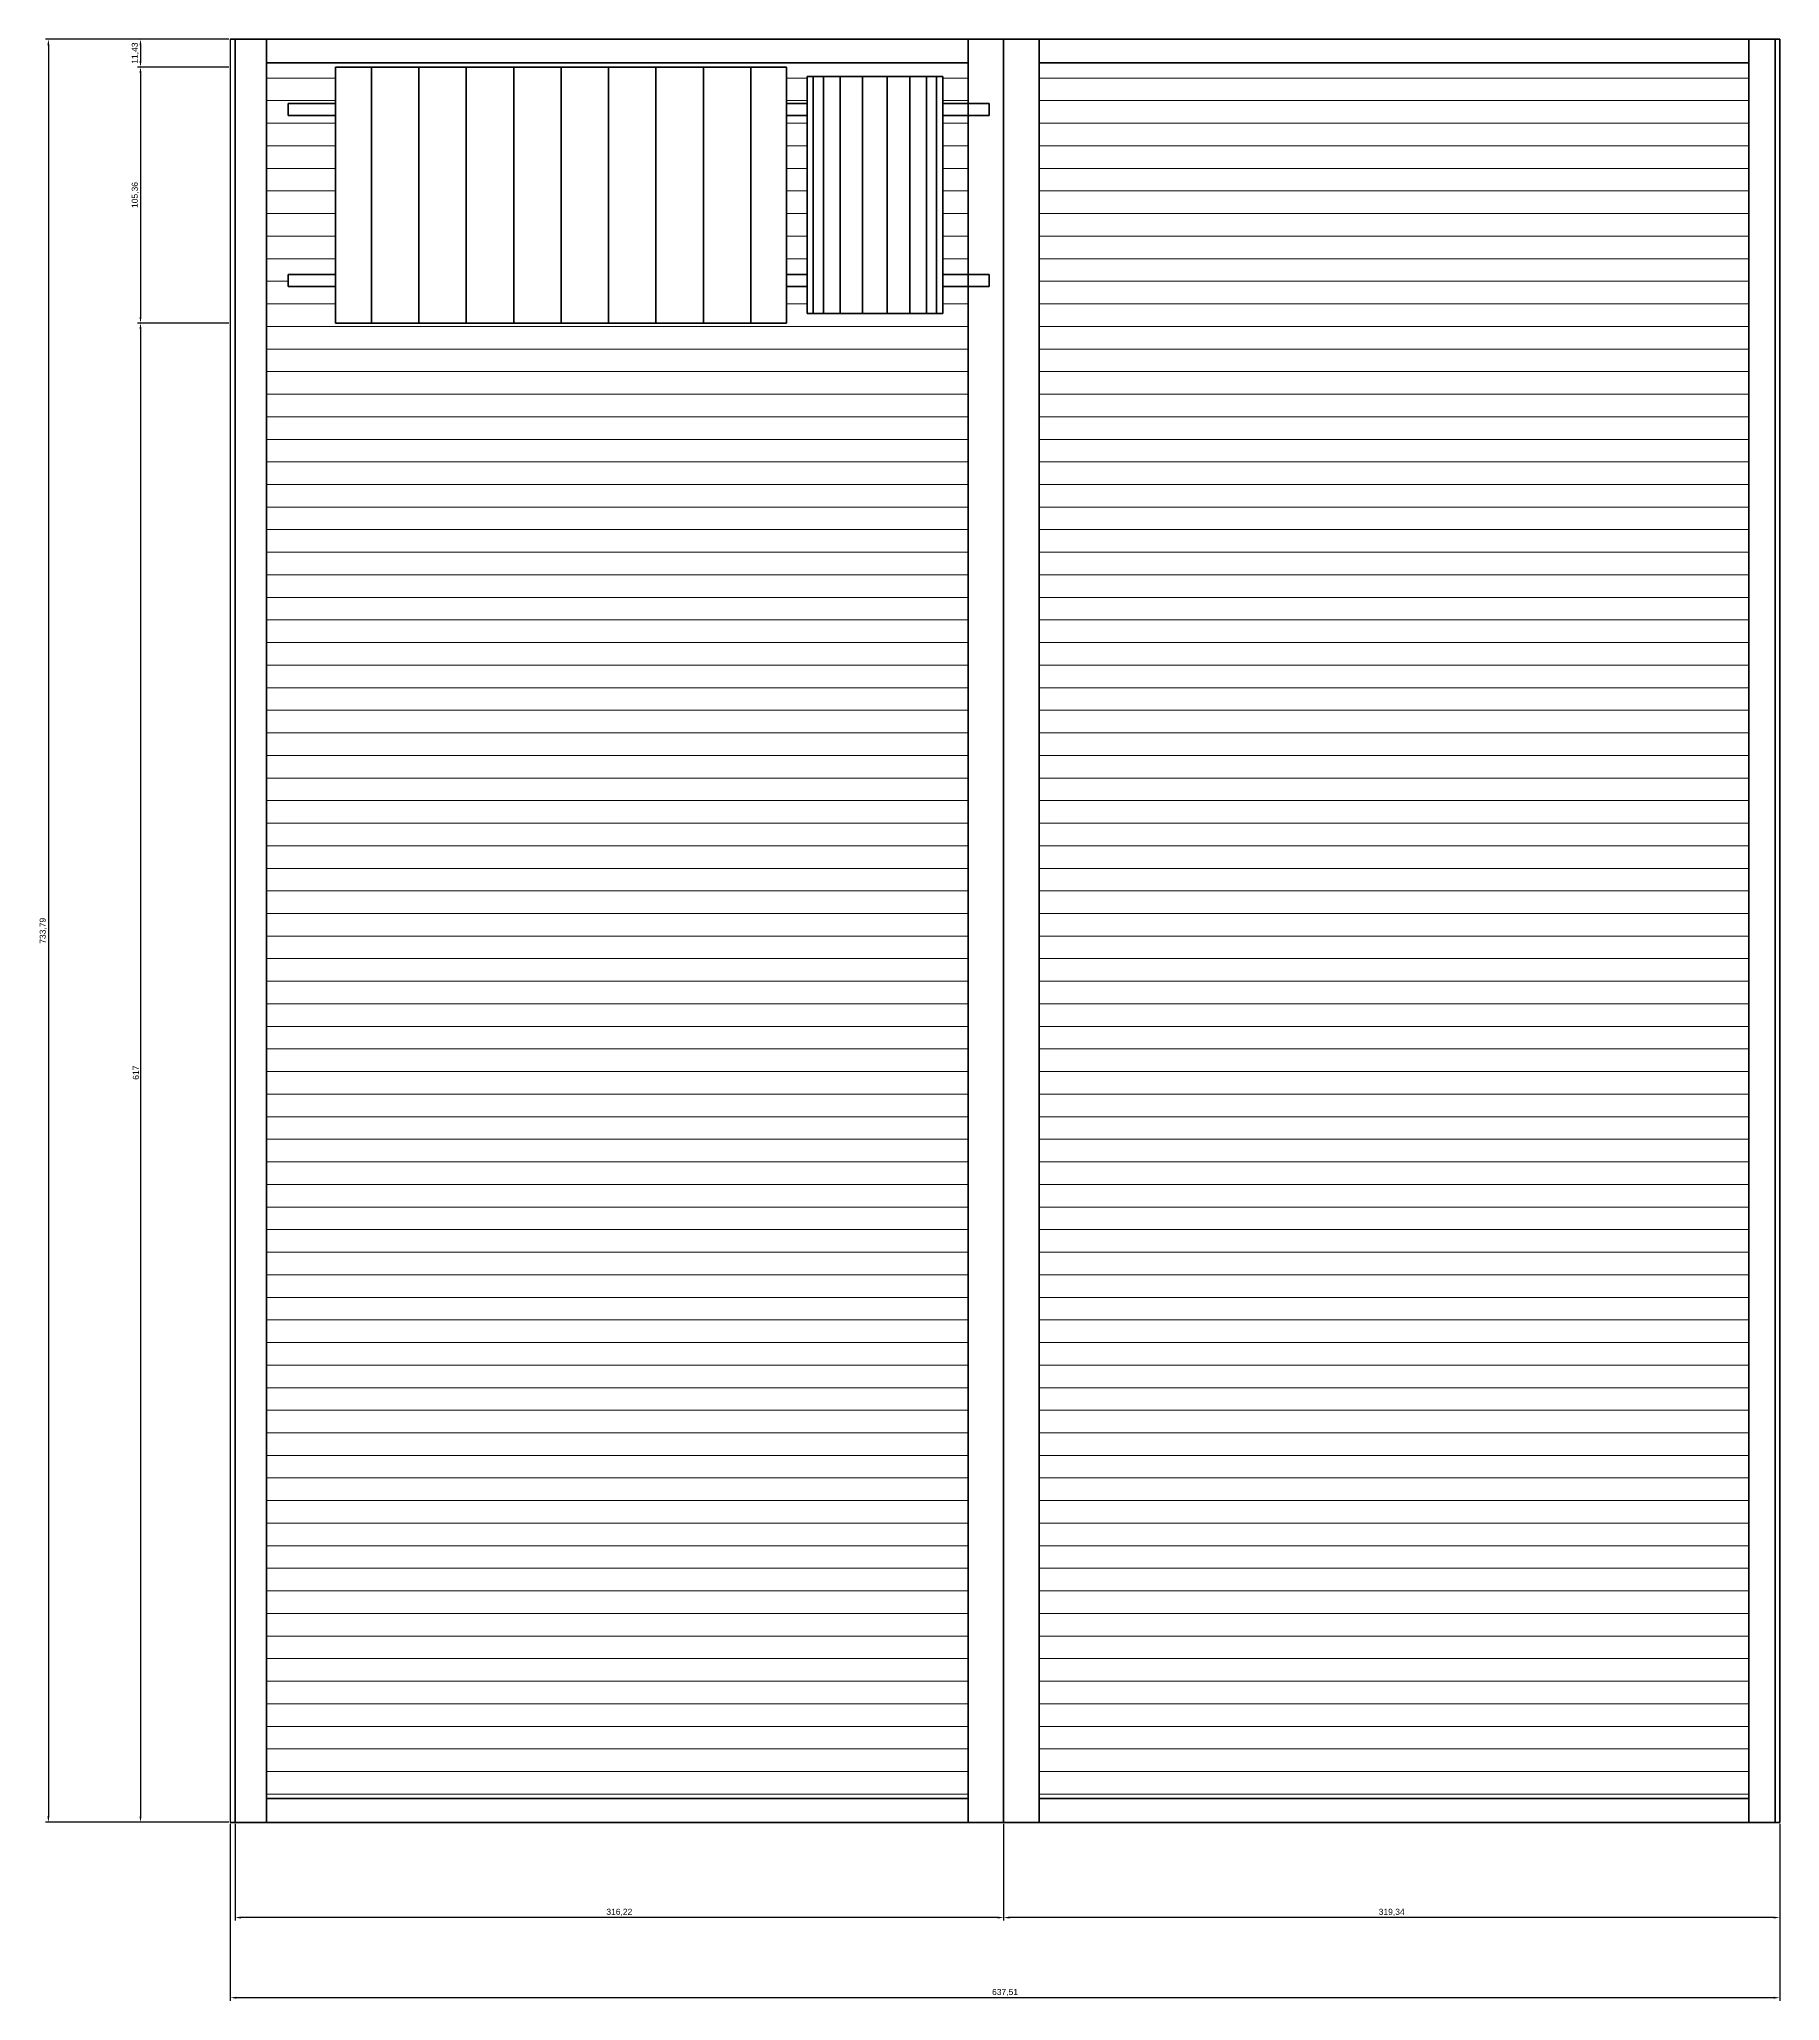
# Model space of a CAD drawing. Header units: millimetres. Extents: x -6628 to -2914, y 892 to 2793.
# Drawn here: x -5047 to -4331, y 1986 to 2793 of the extents above; entities that cross this region are included whole.
import ezdxf

# ---------------------------------------------------------------- set-up
doc = ezdxf.new("R2010")
doc.units = ezdxf.units.MM
doc.layers.get('DEFPOINTS').update_dxf_attribs({"color": 210})
doc.layers.add('A-ELEV-MBE1', color=7, linetype='Continuous', lineweight=35)
doc.layers.add('A-FLOR-PATT', color=8, linetype='Continuous', lineweight=18)
doc.styles.get("Standard").update_dxf_attribs({"font": 'Arial.ttf'})
doc.dimstyles.new('ISO-25', dxfattribs={"dimtxt": 2.5, "dimasz": 2.5, "dimexe": 1.25, "dimexo": 0.625, "dimtad": 1, "dimtxsty": 'Standard', "dimcen": 2.5, "dimadec": 0, "dimazin": 0, "dimtfac": 1, "dimtmove": 0, "dimatfit": 3, "dimfxl": 1, "dimarcsym": 0})

msp = doc.modelspace()

# ---------------------------------------------------------------- blocks, each defined once
blk = doc.blocks.new('*D35')
at = {"color": 0, "lineweight": -2, "transparency": 16777216}
for p, q in [((-4968.87, 2058.51), (-4968.87, 1985.71)), ((-4331.36, 2058.51), (-4331.36, 1985.71)), ((-4333.86, 1986.96), (-4966.37, 1986.96))]:
    blk.add_line(p, q, dxfattribs=at)
at = {"color": 0, "transparency": 16777216}
for points in [[(-4966.37, 1987.37), (-4966.37, 1986.54), (-4968.87, 1986.96)], [(-4333.86, 1987.37), (-4333.86, 1986.54), (-4331.36, 1986.96)]]:
    blk.add_solid(points, dxfattribs=at)
at = {"layer": 'DEFPOINTS', "color": 0, "transparency": 16777216}
for p in [(-4968.87, 2059.14), (-4331.36, 2059.14), (-4968.87, 1986.96)]:
    blk.add_point(p, dxfattribs=at)
at = {"color": 0, "transparency": 16777216, "insert": (-4650.11, 1989.09), "char_height": 2.5, "attachment_point": 5}
blk.add_mtext('637,51', dxfattribs=at)
blk = doc.blocks.new('*D24')
at = {"color": 0, "lineweight": -2, "transparency": 16777216}
for p, q in [((-4966.92, 2058.51), (-4966.92, 2018.7)), ((-4650.7, 2058.51), (-4650.7, 2018.7)), ((-4653.2, 2019.95), (-4964.42, 2019.95))]:
    blk.add_line(p, q, dxfattribs=at)
at = {"color": 0, "transparency": 16777216}
for points in [[(-4964.42, 2020.37), (-4964.42, 2019.54), (-4966.92, 2019.95)], [(-4653.2, 2020.37), (-4653.2, 2019.54), (-4650.7, 2019.95)]]:
    blk.add_solid(points, dxfattribs=at)
at = {"layer": 'DEFPOINTS', "color": 0, "transparency": 16777216}
for p in [(-4966.92, 2059.14), (-4650.7, 2059.14), (-4966.92, 2019.95)]:
    blk.add_point(p, dxfattribs=at)
at = {"color": 0, "transparency": 16777216, "insert": (-4808.81, 2022.08), "char_height": 2.5, "attachment_point": 5}
blk.add_mtext('316,22', dxfattribs=at)
blk = doc.blocks.new('*D25')
at = {"color": 0, "lineweight": -2, "transparency": 16777216}
for p, q in [((-4650.7, 2058.51), (-4650.7, 2018.7)), ((-4331.36, 2058.51), (-4331.36, 2018.7)), ((-4333.86, 2019.95), (-4648.2, 2019.95))]:
    blk.add_line(p, q, dxfattribs=at)
at = {"color": 0, "transparency": 16777216}
for points in [[(-4648.2, 2020.37), (-4648.2, 2019.54), (-4650.7, 2019.95)], [(-4333.86, 2020.37), (-4333.86, 2019.54), (-4331.36, 2019.95)]]:
    blk.add_solid(points, dxfattribs=at)
at = {"layer": 'DEFPOINTS', "color": 0, "transparency": 16777216}
for p in [(-4650.7, 2059.14), (-4331.36, 2059.14), (-4650.7, 2019.95)]:
    blk.add_point(p, dxfattribs=at)
at = {"color": 0, "transparency": 16777216, "insert": (-4491.03, 2022.08), "char_height": 2.5, "attachment_point": 5}
blk.add_mtext('319,34', dxfattribs=at)
blk = doc.blocks.new('*D26')
at = {"color": 0, "lineweight": -2, "transparency": 16777216}
for p, q in [((-4969.5, 2792.93), (-5044.97, 2792.93)), ((-5043.72, 2790.43), (-5043.72, 2061.64)), ((-4969.5, 2059.14), (-5044.97, 2059.14))]:
    blk.add_line(p, q, dxfattribs=at)
at = {"color": 0, "transparency": 16777216}
for points in [[(-5044.13, 2790.43), (-5043.3, 2790.43), (-5043.72, 2792.93)], [(-5044.13, 2061.64), (-5043.3, 2061.64), (-5043.72, 2059.14)]]:
    blk.add_solid(points, dxfattribs=at)
at = {"layer": 'DEFPOINTS', "color": 0, "transparency": 16777216}
for p in [(-4968.87, 2792.93), (-5043.72, 2059.14), (-4968.87, 2059.14)]:
    blk.add_point(p, dxfattribs=at)
at = {"color": 0, "transparency": 16777216, "insert": (-5045.85, 2426.03), "char_height": 2.5, "attachment_point": 5, "rotation": 90}
blk.add_mtext('733,79', dxfattribs=at)
blk = doc.blocks.new('*D27')
at = {"color": 0, "lineweight": -2, "transparency": 16777216}
for p, q in [((-4969.5, 2792.93), (-5007.07, 2792.93)), ((-5005.82, 2790.43), (-5005.82, 2784)), ((-4969.5, 2781.5), (-5007.07, 2781.5))]:
    blk.add_line(p, q, dxfattribs=at)
at = {"color": 0, "transparency": 16777216}
for points in [[(-5006.24, 2790.43), (-5005.41, 2790.43), (-5005.82, 2792.93)], [(-5006.24, 2784), (-5005.41, 2784), (-5005.82, 2781.5)]]:
    blk.add_solid(points, dxfattribs=at)
at = {"layer": 'DEFPOINTS', "color": 0, "transparency": 16777216}
for p in [(-4968.87, 2792.93), (-5005.82, 2781.5), (-4968.87, 2781.5)]:
    blk.add_point(p, dxfattribs=at)
at = {"color": 0, "transparency": 16777216, "insert": (-5007.95, 2787.21), "char_height": 2.5, "attachment_point": 5, "rotation": 90}
blk.add_mtext('11,43', dxfattribs=at)
blk = doc.blocks.new('*D23')
at = {"color": 0, "lineweight": -2, "transparency": 16777216}
for p, q in [((-4969.5, 2781.5), (-5007.07, 2781.5)), ((-5005.82, 2779), (-5005.82, 2678.64)), ((-4969.5, 2676.14), (-5007.07, 2676.14))]:
    blk.add_line(p, q, dxfattribs=at)
at = {"color": 0, "transparency": 16777216}
for points in [[(-5006.24, 2779), (-5005.41, 2779), (-5005.82, 2781.5)], [(-5006.24, 2678.64), (-5005.41, 2678.64), (-5005.82, 2676.14)]]:
    blk.add_solid(points, dxfattribs=at)
at = {"layer": 'DEFPOINTS', "color": 0, "transparency": 16777216}
for p in [(-4968.87, 2781.5), (-5005.82, 2676.14), (-4968.87, 2676.14)]:
    blk.add_point(p, dxfattribs=at)
at = {"color": 0, "transparency": 16777216, "insert": (-5007.95, 2728.82), "char_height": 2.5, "attachment_point": 5, "rotation": 90}
blk.add_mtext('105,36', dxfattribs=at)
blk = doc.blocks.new('*D28')
at = {"color": 0, "lineweight": -2, "transparency": 16777216}
for p, q in [((-5006.45, 2676.14), (-5007.07, 2676.14)), ((-5005.82, 2673.64), (-5005.82, 2061.64)), ((-4969.5, 2059.14), (-5007.07, 2059.14))]:
    blk.add_line(p, q, dxfattribs=at)
at = {"color": 0, "transparency": 16777216}
for points in [[(-5006.24, 2673.64), (-5005.41, 2673.64), (-5005.82, 2676.14)], [(-5006.24, 2061.64), (-5005.41, 2061.64), (-5005.82, 2059.14)]]:
    blk.add_solid(points, dxfattribs=at)
at = {"layer": 'DEFPOINTS', "color": 0, "transparency": 16777216}
for p in [(-5005.82, 2676.14), (-5005.82, 2059.14), (-4968.87, 2059.14)]:
    blk.add_point(p, dxfattribs=at)
at = {"color": 0, "transparency": 16777216, "insert": (-5007.71, 2367.64), "char_height": 2.5, "attachment_point": 5, "rotation": 90}
blk.add_mtext('617', dxfattribs=at)

# ---------------------------------------------------------------- dimensions: what is measured, and where the dimension line sits
at = {"color": 3}
for base, p1, p2, picture, middle in [((-5043.715, 2059.137), (-4968.871, 2792.928), (-4968.871, 2059.137), '*D26', (-5045.846, 2426.033)), ((-5005.823, 2676.142), (-4968.871, 2781.499), (-4968.871, 2676.142), '*D23', (-5007.953, 2728.821)), ((-5005.8226, 2059.1372), (-5005.8226, 2676.142), (-4968.8709, 2059.1372), '*D28', (-5007.7147, 2367.6396))]:
    dim = msp.add_linear_dim(base=base, p1=p1, p2=p2, angle=90, dimstyle='ISO-25', dxfattribs=at)
    dim.commit()
    dim.dimension.update_dxf_attribs({"geometry": picture, "text_midpoint": middle})
dim = msp.add_linear_dim(base=(-5005.823, 2781.499), p1=(-4968.871, 2792.928), p2=(-4968.871, 2781.499), angle=90, dimstyle='ISO-25', dxfattribs=at)
dim.commit()
dim.dimension.update_dxf_attribs({"geometry": '*D27', "text_midpoint": (-5005.823, 2787.213), "dimtype": 160})
for base, p1, p2, picture, middle in [((-4968.871, 1986.958), (-4331.358, 2059.137), (-4968.871, 2059.137), '*D35', (-4650.114, 1989.089)), ((-4966.92, 2019.952), (-4650.697, 2059.137), (-4966.92, 2059.137), '*D24', (-4808.809, 2022.083)), ((-4650.697, 2019.952), (-4331.358, 2059.137), (-4650.697, 2059.137), '*D25', (-4491.028, 2022.083))]:
    dim = msp.add_linear_dim(base=base, p1=p1, p2=p2, dimstyle='ISO-25', dxfattribs=at)
    dim.commit()
    dim.dimension.update_dxf_attribs({"geometry": picture, "text_midpoint": middle})

# ---------------------------------------------------------------- linework, layer by layer
at = {"color": 0}
msp.add_line((-4968.871, 2792.928), (-4968.871, 2059.137), dxfattribs=at)
at = {"layer": 'A-ELEV-MBE1', "color": 0}
for p, q in [((-4650.696, 2792.927), (-4968.871, 2792.928)), ((-4966.92, 2059.137), (-4966.92, 2792.928)), ((-4954.038, 2792.928), (-4954.038, 2059.137)), ((-4665.33, 2059.137), (-4665.329, 2792.927)), ((-4650.699, 2792.927), (-4344.04, 2792.928)), ((-4650.697, 2059.137), (-4650.696, 2792.927)), ((-4636.064, 2059.137), (-4636.066, 2792.927)), ((-4345.991, 2792.928), (-4345.991, 2792.928)), ((-4345.991, 2792.928), (-4331.358, 2792.928)), ((-4344.04, 2792.928), (-4333.309, 2792.928)), ((-4344.04, 2059.137), (-4344.04, 2792.928)), ((-4333.309, 2792.928), (-4333.309, 2059.137)), ((-4331.358, 2792.928), (-4331.358, 2059.137)), ((-4665.329, 2783.172), (-4954.039, 2783.173)), ((-4925.583, 2676.142), (-4925.583, 2781.499)), ((-4740.009, 2781.499), (-4925.583, 2781.499)), ((-4910.791, 2781.499), (-4910.791, 2676.142)), ((-4891.28, 2781.499), (-4891.28, 2676.142)), ((-4871.77, 2781.499), (-4871.77, 2676.142)), ((-4852.259, 2781.499), (-4852.259, 2676.142)), ((-4832.749, 2781.499), (-4832.749, 2676.142)), ((-4813.238, 2781.499), (-4813.238, 2676.142)), ((-4793.728, 2781.499), (-4793.728, 2676.142)), ((-4774.217, 2781.499), (-4774.217, 2676.142)), ((-4754.707, 2781.499), (-4754.707, 2676.142)), ((-4740.009, 2781.499), (-4740.009, 2676.142)), ((-4731.541, 2680.044), (-4731.541, 2777.597)), ((-4731.541, 2680.044), (-4731.541, 2777.597)), ((-4731.541, 2777.597), (-4675.721, 2777.597)), ((-4729.004, 2680.044), (-4729.004, 2777.597)), ((-4724.775, 2680.044), (-4724.775, 2777.597)), ((-4718.009, 2680.044), (-4718.009, 2777.597)), ((-4708.707, 2680.044), (-4708.707, 2777.597)), ((-4698.555, 2680.044), (-4698.555, 2777.597)), ((-4689.252, 2680.044), (-4689.252, 2777.597)), ((-4682.486, 2680.044), (-4682.486, 2777.597)), ((-4678.258, 2680.044), (-4678.258, 2777.597)), ((-4675.721, 2680.044), (-4675.721, 2777.597)), ((-4636.066, 2783.172), (-4344.04, 2783.173)), ((-4925.583, 2766.441), (-4945.015, 2766.441)), ((-4945.015, 2761.563), (-4945.015, 2766.441)), ((-4945.015, 2761.563), (-4925.583, 2761.563)), ((-4740.009, 2766.441), (-4731.541, 2766.441)), ((-4731.541, 2761.563), (-4740.009, 2761.563)), ((-4675.721, 2766.441), (-4656.66, 2766.441)), ((-4656.66, 2761.563), (-4675.721, 2761.563)), ((-4656.66, 2761.563), (-4656.66, 2766.441)), ((-4945.015, 2691.201), (-4945.015, 2696.078)), ((-4945.015, 2696.078), (-4925.583, 2696.078)), ((-4925.583, 2691.201), (-4945.015, 2691.201)), ((-4731.541, 2696.078), (-4740.009, 2696.078)), ((-4740.009, 2696.078), (-4740.009, 2691.201)), ((-4740.009, 2691.201), (-4731.541, 2691.201)), ((-4656.66, 2696.078), (-4675.721, 2696.078)), ((-4675.721, 2691.201), (-4656.66, 2691.201)), ((-4656.66, 2691.201), (-4656.66, 2696.078)), ((-4675.721, 2680.044), (-4731.541, 2680.044)), ((-4925.583, 2676.142), (-4740.009, 2676.142)), ((-4665.33, 2068.892), (-4954.038, 2068.892)), ((-4636.065, 2068.892), (-4344.04, 2068.892)), ((-4650.697, 2059.137), (-4968.871, 2059.137)), ((-4650.697, 2059.137), (-4344.04, 2059.137)), ((-4345.991, 2059.137), (-4345.991, 2059.137)), ((-4345.991, 2059.137), (-4331.358, 2059.137)), ((-4333.309, 2059.137), (-4344.04, 2059.137)), ((-4331.358, 2059.137), (-4331.358, 2059.137))]:
    msp.add_line(p, q, dxfattribs=at)
at = {"layer": 'A-FLOR-PATT', "color": 0, "linetype": 'Continuous'}
for p, q in [((-4954.038, 2776.943), (-4925.583, 2776.943)), ((-4740.009, 2776.943), (-4731.541, 2776.943)), ((-4675.721, 2776.943), (-4665.329, 2776.943)), ((-4636.066, 2776.943), (-4344.04, 2776.943)), ((-4954.038, 2767.651), (-4925.583, 2767.651)), ((-4740.009, 2767.651), (-4731.541, 2767.651)), ((-4675.721, 2767.651), (-4665.329, 2767.651)), ((-4636.066, 2767.651), (-4344.04, 2767.651)), ((-4954.038, 2758.36), (-4925.583, 2758.36)), ((-4740.009, 2758.36), (-4731.541, 2758.36)), ((-4675.721, 2758.36), (-4665.329, 2758.36)), ((-4636.066, 2758.36), (-4344.04, 2758.36)), ((-4954.038, 2749.068), (-4925.583, 2749.068)), ((-4740.009, 2749.068), (-4731.541, 2749.068)), ((-4675.721, 2749.068), (-4665.329, 2749.068)), ((-4636.066, 2749.068), (-4344.04, 2749.068)), ((-4954.038, 2739.776), (-4925.583, 2739.776)), ((-4740.009, 2739.776), (-4731.541, 2739.776)), ((-4675.721, 2739.776), (-4665.329, 2739.776)), ((-4636.066, 2739.776), (-4344.04, 2739.776)), ((-4954.038, 2730.484), (-4925.583, 2730.484)), ((-4740.009, 2730.484), (-4731.541, 2730.484)), ((-4675.721, 2730.484), (-4665.329, 2730.484)), ((-4636.066, 2730.484), (-4344.04, 2730.484)), ((-4954.038, 2721.192), (-4925.583, 2721.192)), ((-4740.009, 2721.192), (-4731.541, 2721.192)), ((-4675.721, 2721.192), (-4665.329, 2721.192)), ((-4636.066, 2721.192), (-4344.04, 2721.192)), ((-4954.038, 2711.9), (-4925.583, 2711.9)), ((-4740.009, 2711.9), (-4731.541, 2711.9)), ((-4675.721, 2711.9), (-4665.329, 2711.9)), ((-4636.066, 2711.9), (-4344.04, 2711.9)), ((-4954.038, 2702.608), (-4925.583, 2702.608)), ((-4740.009, 2702.608), (-4731.541, 2702.608)), ((-4675.721, 2702.608), (-4665.329, 2702.608)), ((-4636.066, 2702.608), (-4344.04, 2702.608)), ((-4954.038, 2693.316), (-4945.015, 2693.316)), ((-4636.066, 2693.316), (-4344.04, 2693.316)), ((-4954.038, 2684.024), (-4925.583, 2684.024)), ((-4740.009, 2684.024), (-4731.541, 2684.024)), ((-4675.721, 2684.024), (-4665.329, 2684.024)), ((-4636.066, 2684.024), (-4344.04, 2684.024)), ((-4954.038, 2674.732), (-4665.329, 2674.732)), ((-4636.066, 2674.732), (-4344.04, 2674.732)), ((-4954.038, 2665.44), (-4665.329, 2665.44)), ((-4636.066, 2665.44), (-4344.04, 2665.44)), ((-4954.038, 2656.149), (-4665.329, 2656.149)), ((-4636.066, 2656.149), (-4344.04, 2656.149)), ((-4954.038, 2646.857), (-4665.329, 2646.857)), ((-4636.066, 2646.857), (-4344.04, 2646.857)), ((-4954.038, 2637.565), (-4665.329, 2637.565)), ((-4636.066, 2637.565), (-4344.04, 2637.565)), ((-4954.038, 2628.273), (-4665.329, 2628.273)), ((-4636.065, 2628.273), (-4344.04, 2628.273)), ((-4954.038, 2618.981), (-4665.329, 2618.981)), ((-4636.065, 2618.981), (-4344.04, 2618.981)), ((-4954.038, 2609.689), (-4665.329, 2609.689)), ((-4636.065, 2609.689), (-4344.04, 2609.689)), ((-4954.038, 2600.397), (-4665.329, 2600.397)), ((-4636.065, 2600.397), (-4344.04, 2600.397)), ((-4954.038, 2591.105), (-4665.329, 2591.105)), ((-4636.065, 2591.105), (-4344.04, 2591.105)), ((-4954.038, 2581.813), (-4665.329, 2581.813)), ((-4636.065, 2581.813), (-4344.04, 2581.813)), ((-4954.038, 2572.521), (-4665.329, 2572.521)), ((-4636.065, 2572.521), (-4344.04, 2572.521)), ((-4954.038, 2563.229), (-4665.329, 2563.229)), ((-4636.065, 2563.229), (-4344.04, 2563.229)), ((-4954.038, 2553.938), (-4665.329, 2553.938)), ((-4636.065, 2553.938), (-4344.04, 2553.938)), ((-4954.038, 2544.646), (-4665.329, 2544.646)), ((-4636.065, 2544.646), (-4344.04, 2544.646)), ((-4954.038, 2535.354), (-4665.33, 2535.354)), ((-4636.065, 2535.354), (-4344.04, 2535.354)), ((-4954.038, 2526.062), (-4665.33, 2526.062)), ((-4636.065, 2526.062), (-4344.04, 2526.062)), ((-4954.038, 2516.77), (-4665.33, 2516.77)), ((-4636.065, 2516.77), (-4344.04, 2516.77)), ((-4954.038, 2507.478), (-4665.33, 2507.478)), ((-4636.065, 2507.478), (-4344.04, 2507.478)), ((-4954.038, 2498.186), (-4665.33, 2498.186)), ((-4636.065, 2498.186), (-4344.04, 2498.186)), ((-4954.038, 2488.894), (-4665.33, 2488.894)), ((-4636.065, 2488.894), (-4344.04, 2488.894)), ((-4954.038, 2479.602), (-4665.33, 2479.602)), ((-4636.065, 2479.602), (-4344.04, 2479.602)), ((-4954.038, 2470.31), (-4665.33, 2470.31)), ((-4636.065, 2470.31), (-4344.04, 2470.31)), ((-4954.038, 2461.018), (-4665.33, 2461.018)), ((-4636.065, 2461.018), (-4344.04, 2461.018)), ((-4954.038, 2451.727), (-4665.33, 2451.727)), ((-4636.065, 2451.727), (-4344.04, 2451.727)), ((-4954.038, 2442.435), (-4665.33, 2442.435)), ((-4636.065, 2442.435), (-4344.04, 2442.435)), ((-4954.038, 2433.143), (-4665.33, 2433.143)), ((-4636.065, 2433.143), (-4344.04, 2433.143)), ((-4954.038, 2423.851), (-4665.33, 2423.851)), ((-4636.065, 2423.851), (-4344.04, 2423.851)), ((-4954.038, 2414.559), (-4665.33, 2414.559)), ((-4636.065, 2414.559), (-4344.04, 2414.559)), ((-4954.038, 2405.267), (-4665.33, 2405.267)), ((-4636.065, 2405.267), (-4344.04, 2405.267)), ((-4954.038, 2395.975), (-4665.33, 2395.975)), ((-4636.065, 2395.975), (-4344.04, 2395.975)), ((-4954.038, 2386.683), (-4665.33, 2386.683)), ((-4636.065, 2386.683), (-4344.04, 2386.683)), ((-4954.038, 2377.391), (-4812.182, 2377.391)), ((-4812.182, 2377.391), (-4665.33, 2377.391)), ((-4636.065, 2377.391), (-4504.014, 2377.391)), ((-4504.014, 2377.391), (-4344.04, 2377.391)), ((-4954.038, 2368.099), (-4665.33, 2368.099)), ((-4636.065, 2368.099), (-4344.04, 2368.099)), ((-4954.038, 2358.807), (-4665.33, 2358.807)), ((-4636.065, 2358.807), (-4344.04, 2358.807)), ((-4954.038, 2349.516), (-4665.33, 2349.516)), ((-4636.065, 2349.516), (-4344.04, 2349.516)), ((-4954.038, 2340.224), (-4665.33, 2340.224)), ((-4636.065, 2340.224), (-4344.04, 2340.224)), ((-4954.038, 2330.932), (-4665.33, 2330.932)), ((-4636.065, 2330.932), (-4344.04, 2330.932)), ((-4954.038, 2321.64), (-4665.33, 2321.64)), ((-4636.065, 2321.64), (-4344.04, 2321.64)), ((-4954.038, 2312.348), (-4665.33, 2312.348)), ((-4636.065, 2312.348), (-4344.04, 2312.348)), ((-4954.038, 2303.056), (-4665.33, 2303.056)), ((-4636.065, 2303.056), (-4344.04, 2303.056)), ((-4954.038, 2293.764), (-4665.33, 2293.764)), ((-4636.065, 2293.764), (-4344.04, 2293.764)), ((-4954.038, 2284.472), (-4665.33, 2284.472)), ((-4636.065, 2284.472), (-4344.04, 2284.472)), ((-4954.038, 2275.18), (-4665.33, 2275.18)), ((-4636.065, 2275.18), (-4344.04, 2275.18)), ((-4954.038, 2265.888), (-4665.33, 2265.888)), ((-4636.065, 2265.888), (-4344.04, 2265.888)), ((-4954.038, 2256.597), (-4665.33, 2256.597)), ((-4636.065, 2256.597), (-4344.04, 2256.597)), ((-4954.038, 2247.305), (-4665.33, 2247.305)), ((-4636.065, 2247.305), (-4344.04, 2247.305)), ((-4954.038, 2238.013), (-4665.33, 2238.013)), ((-4636.065, 2238.013), (-4344.04, 2238.013)), ((-4954.038, 2228.721), (-4665.33, 2228.721)), ((-4636.065, 2228.721), (-4344.04, 2228.721)), ((-4954.038, 2219.429), (-4665.33, 2219.429)), ((-4636.065, 2219.429), (-4344.04, 2219.429)), ((-4954.038, 2210.137), (-4665.33, 2210.137)), ((-4636.065, 2210.137), (-4344.04, 2210.137)), ((-4954.038, 2200.845), (-4665.33, 2200.845)), ((-4636.065, 2200.845), (-4344.04, 2200.845)), ((-4954.038, 2191.553), (-4665.33, 2191.553)), ((-4636.065, 2191.553), (-4344.04, 2191.553)), ((-4954.038, 2182.261), (-4665.33, 2182.261)), ((-4636.065, 2182.261), (-4344.04, 2182.261)), ((-4954.038, 2172.969), (-4665.33, 2172.969)), ((-4636.065, 2172.969), (-4344.04, 2172.969)), ((-4954.038, 2163.677), (-4665.33, 2163.677)), ((-4636.065, 2163.677), (-4344.04, 2163.677)), ((-4954.038, 2154.386), (-4665.33, 2154.386)), ((-4636.065, 2154.386), (-4344.04, 2154.386)), ((-4954.038, 2145.094), (-4665.33, 2145.094)), ((-4636.065, 2145.094), (-4344.04, 2145.094)), ((-4954.038, 2135.802), (-4665.33, 2135.802)), ((-4636.065, 2135.802), (-4344.04, 2135.802)), ((-4954.038, 2126.51), (-4665.33, 2126.51)), ((-4636.065, 2126.51), (-4344.04, 2126.51)), ((-4954.038, 2117.218), (-4665.33, 2117.218)), ((-4636.065, 2117.218), (-4344.04, 2117.218)), ((-4954.038, 2107.926), (-4665.33, 2107.926)), ((-4636.065, 2107.926), (-4344.04, 2107.926)), ((-4954.038, 2098.634), (-4665.33, 2098.634)), ((-4636.065, 2098.634), (-4344.04, 2098.634)), ((-4954.038, 2089.342), (-4665.33, 2089.342)), ((-4636.065, 2089.342), (-4344.04, 2089.342)), ((-4954.038, 2080.05), (-4665.33, 2080.05)), ((-4636.065, 2080.05), (-4344.04, 2080.05)), ((-4954.038, 2070.758), (-4665.33, 2070.758)), ((-4636.065, 2070.758), (-4344.04, 2070.758))]:
    msp.add_line(p, q, dxfattribs=at)

msp.set_redraw_order([(e.dxf.handle, doc.entitydb.next_handle()) for e in msp.query("TEXT MTEXT ATTDEF DIMENSION ARC_DIMENSION")])  # texts and dimensions are drawn at this point

doc.saveas('drawing.dxf')
